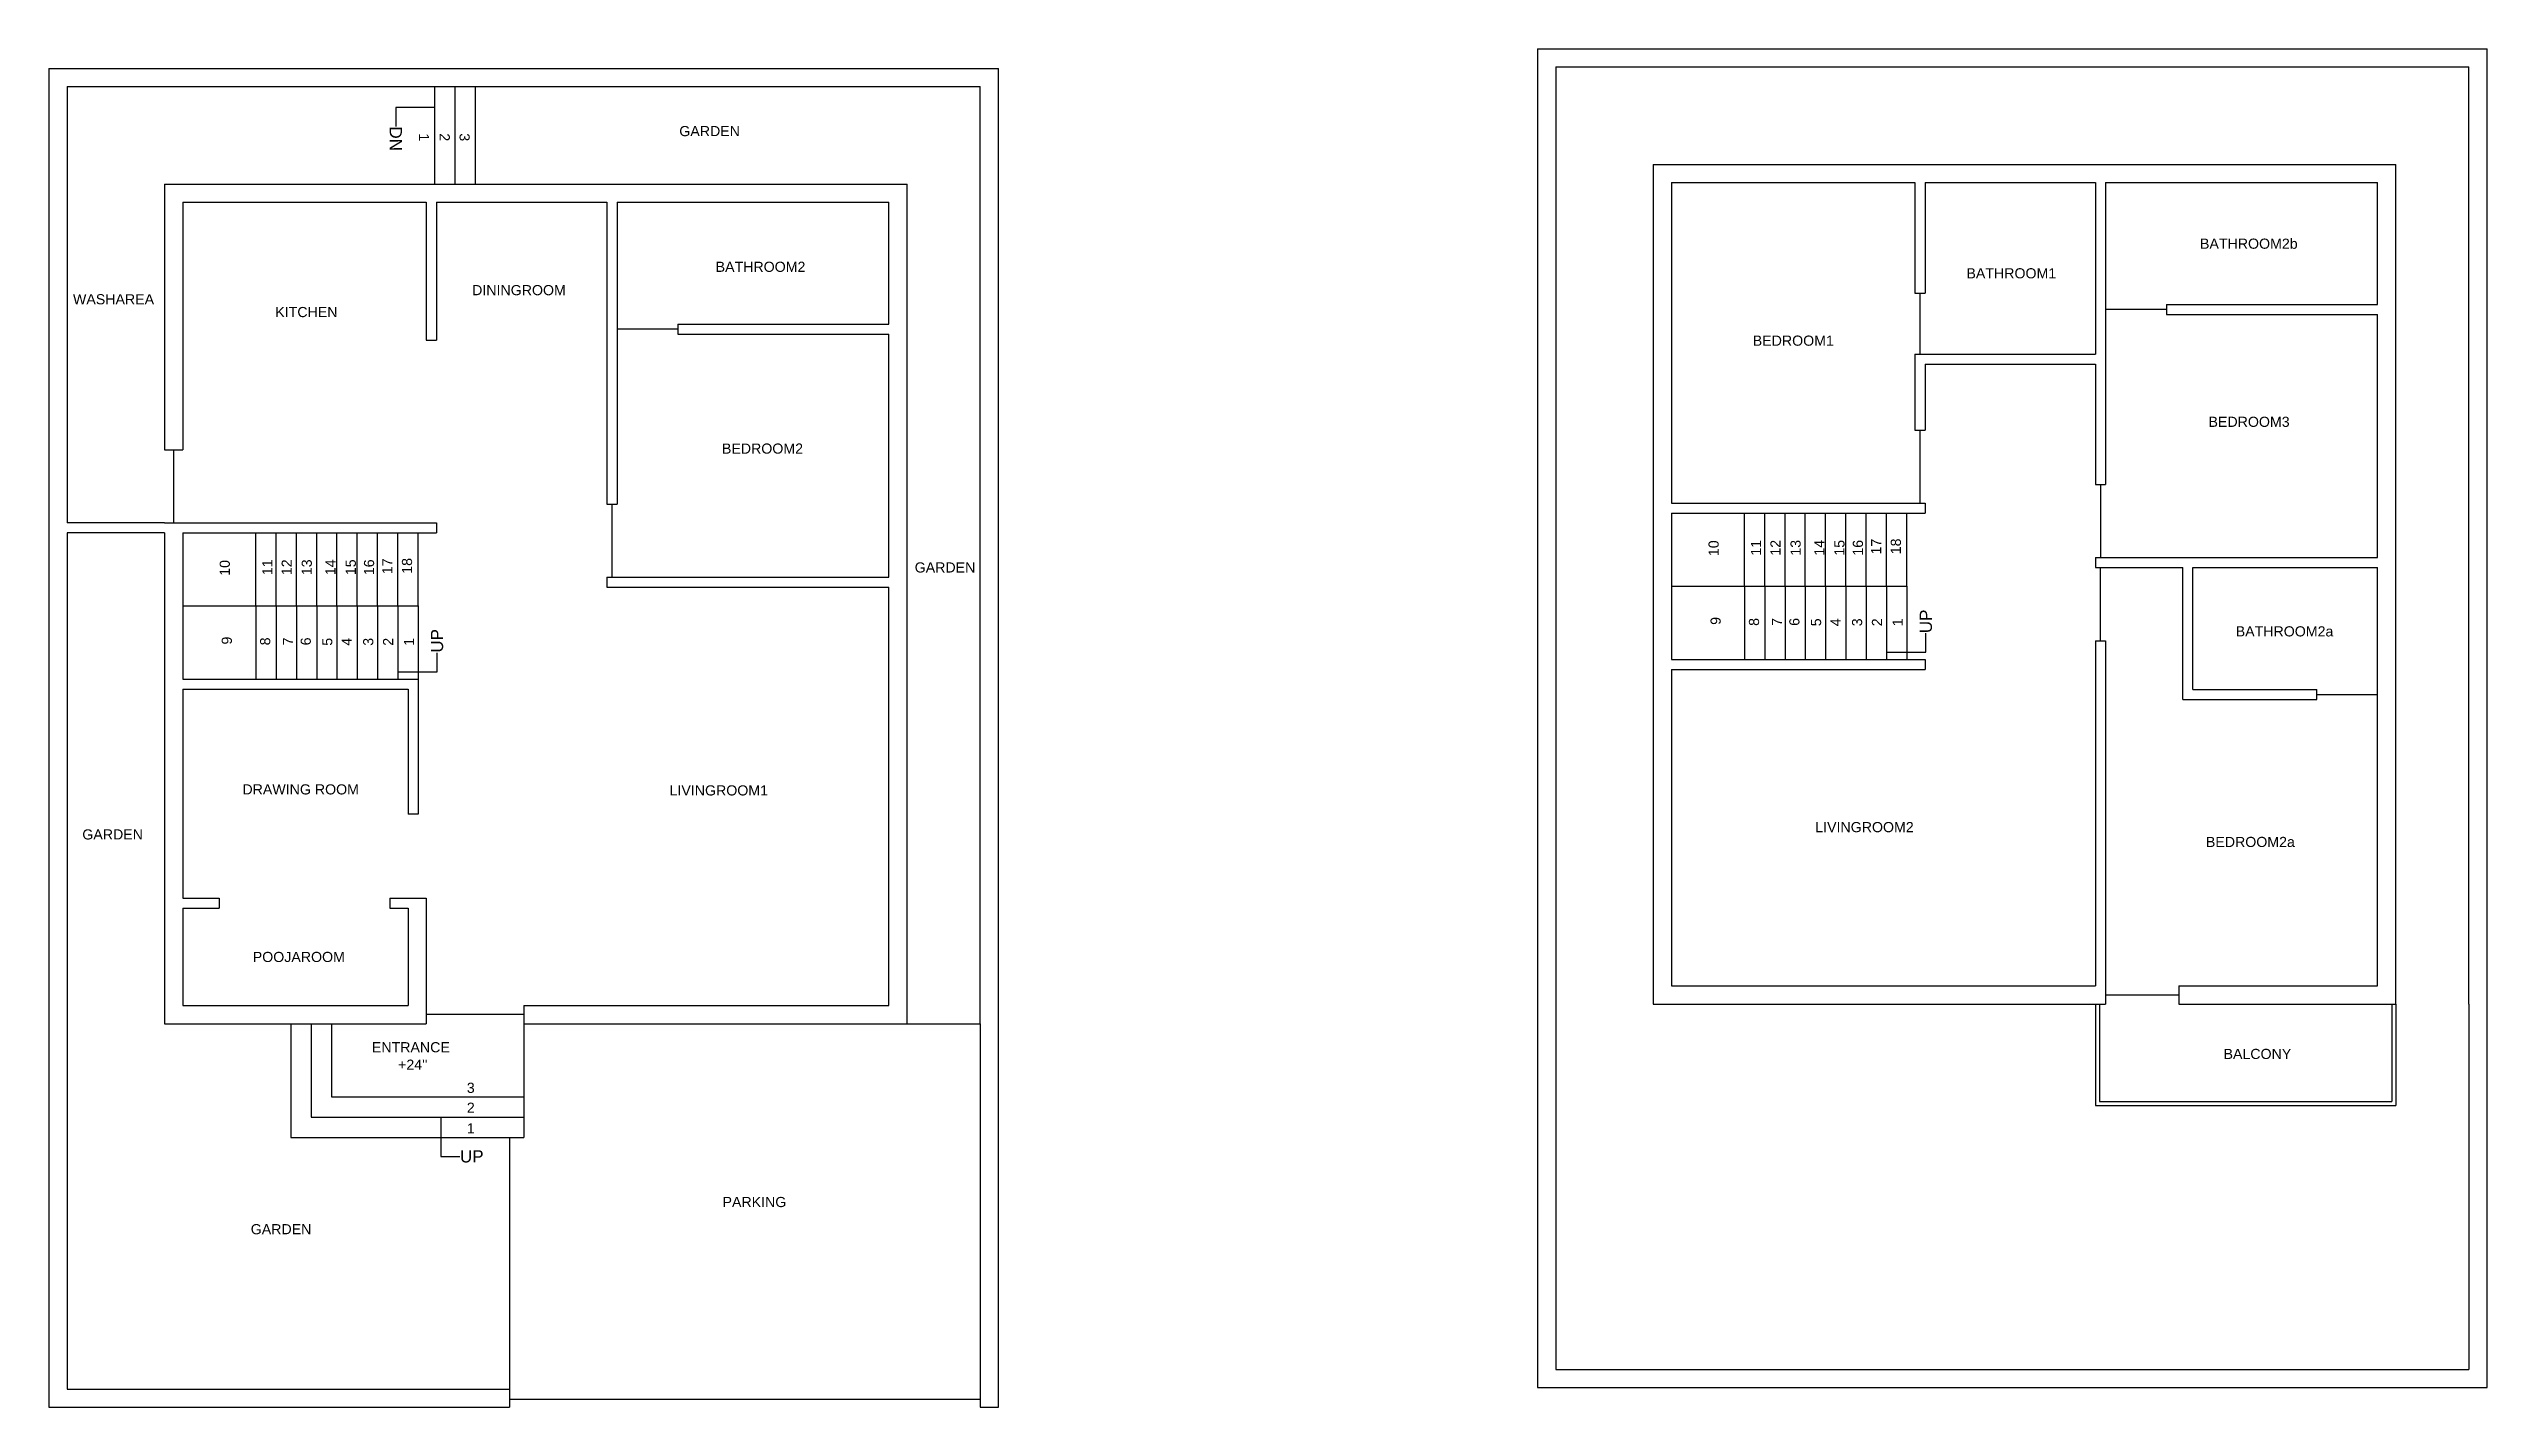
# Model space of a CAD drawing. Header units: feet. Extents: x 33 to 1925, y 9 to 679.
# Drawn here: x 33 to 1235, y 9 to 679 of the extents above; entities that cross this region are included whole.
import ezdxf
from ezdxf import colors
from ezdxf.entities.mleader import LeaderData, LeaderLine
from ezdxf.math import Vec2, Vec3

# ---------------------------------------------------------------- set-up
doc = ezdxf.new("R2010")
doc.units = ezdxf.units.FT
doc.header["$MEASUREMENT"] = 0
for name, color, linetype in [('Balcony', 7, 'Continuous'), ('BathRoom1', 7, 'Continuous'), ('BathRoom2', 7, 'Continuous'), ('BathRoom2a', 7, 'Continuous'), ('BathRoom2b', 7, 'Continuous'), ('BedRoom1', 7, 'Continuous'), ('BedRoom2', 7, 'Continuous'), ('BedRoom2a', 7, 'Continuous'), ('BedRoom3', 7, 'Continuous'), ('Boundary', 7, 'Continuous'), ('DiningRoom', 7, 'Continuous'), ('Door2.6fD.Panel', 7, 'Continuous'), ('Door3fD.Panel', 7, 'Continuous'), ('Door4fD.Panel', 7, 'Continuous'), ('DrawingRoom', 7, 'Continuous'), ('Entrance_Staircase', 7, 'Continuous'), ('Entrance_Staircase_wall', 7, 'Continuous'), ('Garden', 7, 'Continuous'), ('Garden_Staircase', 7, 'Continuous'), ('Kitchen', 7, 'Continuous'), ('LivingRoom1', 7, 'Continuous'), ('LivingRoom2', 7, 'Continuous'), ('Main_gate', 7, 'Continuous'), ('Parking', 7, 'Continuous'), ('PoojaRoom', 7, 'Continuous'), ('Staircase', 7, 'Continuous'), ('Staircase_innerwall', 7, 'Continuous'), ('Staircase_outertwall', 7, 'Continuous'), ('WashArea', 7, 'Continuous')]:
    doc.layers.add(name, color=color, linetype=linetype)
doc.styles.get("Standard").update_dxf_attribs({"font": 'arial.ttf'})

msp = doc.modelspace()

# ---------------------------------------------------------------- texts
at = {"layer": 'Balcony', "insert": (1105.2, 185.8), "char_height": 5, "width": 33.942, "attachment_point": 1}
msp.add_mtext('BALCONY', dxfattribs=at)
at = {"layer": 'BathRoom1', "insert": (978.5, 570.6), "char_height": 5, "width": 33.801, "attachment_point": 1}
msp.add_mtext('BATHROOM1', dxfattribs=at)
at = {"layer": 'BathRoom2', "insert": (362.1, 573.8), "char_height": 5, "width": 33.942, "attachment_point": 1}
msp.add_mtext('BATHROOM2', dxfattribs=at)
at = {"layer": 'BathRoom2a', "insert": (1111.2, 394.1), "char_height": 5, "width": 33.942, "attachment_point": 1}
msp.add_mtext('BATHROOM2a', dxfattribs=at)
at = {"layer": 'BathRoom2b', "insert": (1093.6, 585.2), "char_height": 5, "width": 33.942, "attachment_point": 1}
msp.add_mtext('BATHROOM2b', dxfattribs=at)
at = {"layer": 'BedRoom1', "insert": (873.2, 537.4), "char_height": 5, "width": 33.942, "attachment_point": 1}
msp.add_mtext('BEDROOM1', dxfattribs=at)
at = {"layer": 'BedRoom2', "insert": (365.2, 484.2), "char_height": 5, "width": 33.942, "attachment_point": 1}
msp.add_mtext('BEDROOM2', dxfattribs=at)
at = {"layer": 'BedRoom2a', "insert": (1096.5, 290.3), "char_height": 5, "width": 33.942, "attachment_point": 1}
msp.add_mtext('BEDROOM2a', dxfattribs=at)
at = {"layer": 'BedRoom3', "insert": (1097.8, 497.4), "char_height": 5, "width": 33.942, "attachment_point": 1}
msp.add_mtext('BEDROOM3', dxfattribs=at)
at = {"layer": 'DiningRoom', "insert": (242.1, 562.3), "char_height": 5, "width": 44.953, "attachment_point": 1}
msp.add_mtext('DININGROOM', dxfattribs=at)
at = {"layer": 'DrawingRoom', "insert": (128.9, 316.2), "char_height": 5, "width": 58.522, "attachment_point": 1}
msp.add_mtext('DRAWING ROOM', dxfattribs=at)
at = {"layer": 'Entrance_Staircase', "char_height": 5, "width": 33.942, "attachment_point": 1, "rotation": 270}
for s, insert in [('1', (220.9, 637.1)), ('2', (231.1, 637.1)), ('3', (240.9, 637.1))]:
    msp.add_mtext(s, dxfattribs=dict(at, insert=insert))
at = {"layer": 'Entrance_Staircase', "char_height": 5, "width": 33.942, "attachment_point": 1}
for s, insert in [('ENTRANCE', (192.7, 189.1)), ("+24''", (205.6, 180.5)), ('3', (239.5, 169.1)), ('2', (239.5, 159.3)), ('1', (239.5, 149.1))]:
    msp.add_mtext(s, dxfattribs=dict(at, insert=insert))
at = {"layer": 'Garden', "char_height": 5, "width": 33.942, "attachment_point": 1}
for insert in [(344.2, 640.7), (460.2, 425.6), (50, 294), (133, 99.4)]:
    msp.add_mtext('GARDEN', dxfattribs=dict(at, insert=insert))
at = {"layer": 'Kitchen', "insert": (145.1, 551.5), "char_height": 5, "width": 33.942, "attachment_point": 1}
msp.add_mtext('KITCHEN ', dxfattribs=at)
at = {"layer": 'LivingRoom1', "insert": (339.4, 315.7), "char_height": 5, "width": 33.942, "attachment_point": 1}
msp.add_mtext('LIVINGROOM1', dxfattribs=at)
at = {"layer": 'LivingRoom2', "insert": (904, 297.6), "char_height": 5, "width": 33.942, "attachment_point": 1}
msp.add_mtext('LIVINGROOM2', dxfattribs=at)
at = {"layer": 'Parking', "insert": (365.5, 112.8), "char_height": 5, "width": 33.942, "attachment_point": 1}
msp.add_mtext('PARKING', dxfattribs=at)
at = {"layer": 'PoojaRoom', "insert": (134, 233.6), "char_height": 5, "width": 33.942, "attachment_point": 1}
msp.add_mtext('POOJAROOM', dxfattribs=at)
at = {"layer": 'Staircase', "char_height": 5, "width": 33.942, "attachment_point": 1, "rotation": 90}
for s, insert in [('10', (851.4, 428.7)), ('11', (872.3, 428.9)), ('12', (881.9, 428.9)), ('13', (891.8, 428.9)), ('14', (903.5, 428.9)), ('15', (913.4, 428.9)), ('16', (922.5, 428.9)), ('17', (931.5, 429.5)), ('18', (941.2, 429.6)), ('10', (117.7, 419)), ('11', (138.7, 419.3)), ('12', (148.2, 419.3)), ('13', (158.1, 419.3)), ('14', (169.8, 419.3)), ('15', (179.8, 419.3)), ('16', (188.8, 419.3)), ('17', (197.8, 419.8)), ('18', (207.5, 420)), ('9', (852.4, 394.8)), ('8', (871.3, 394.3)), ('7', (882.6, 394.3)), ('6', (891.2, 394.3)), ('5', (901.9, 394.1)), ('4', (911.5, 394.1)), ('3', (922.1, 394.1)), ('2', (931.9, 394.1)), ('1', (942.1, 394.1)), ('9', (118.7, 385.1)), ('8', (137.6, 384.7)), ('7', (148.9, 384.7)), ('6', (157.6, 384.7)), ('5', (168.2, 384.5)), ('4', (177.8, 384.5)), ('3', (188.4, 384.5)), ('2', (198.2, 384.5)), ('1', (208.5, 384.5))]:
    msp.add_mtext(s, dxfattribs=dict(at, insert=insert))
at = {"layer": 'WashArea', "insert": (45.4, 557.8), "char_height": 5, "width": 33.942, "attachment_point": 1}
msp.add_mtext('WASHAREA ', dxfattribs=at)

# ---------------------------------------------------------------- linework, layer by layer
at = {"layer": 'Balcony'}
for p, q in [((1083.1, 216.8), (1083.1, 207.8)), ((1042.1, 207.8), (1047.1, 207.8)), ((1042.1, 207.8), (1042.1, 157.8)), ((1044.1, 207.8), (1044.1, 159.8)), ((1083.1, 207.8), (1190.1, 207.8)), ((1188.1, 207.8), (1188.1, 159.8)), ((1190.1, 207.8), (1190.1, 157.8)), ((1042.1, 157.8), (1190.1, 157.8)), ((1044.1, 159.8), (1188.1, 159.8))]:
    msp.add_line(p, q, dxfattribs=at)
at = {"layer": 'BathRoom1'}
for p, q in [((958.1, 612.8), (1042.1, 612.8)), ((958.1, 612.8), (958.1, 558.3)), ((1042.1, 612.8), (1042.1, 528.3)), ((953.1, 558.3), (958.1, 558.3)), ((953.1, 528.3), (1042.1, 528.3)), ((958.1, 523.3), (1042.1, 523.3))]:
    msp.add_line(p, q, dxfattribs=at)
at = {"layer": 'BathRoom2'}
for p, q in [((313.5, 603.1), (447.5, 603.1)), ((313.5, 603.1), (313.5, 538.1)), ((447.5, 543.1), (447.5, 603.1)), ((343.5, 543.1), (447.5, 543.1)), ((343.5, 543.1), (343.5, 538.1))]:
    msp.add_line(p, q, dxfattribs=at)
at = {"layer": 'BathRoom2a'}
for p, q in [((1090.1, 423), (1181.1, 423)), ((1090.1, 363), (1090.1, 423)), ((1181.1, 358), (1181.1, 423)), ((210.5, 363.1), (210.5, 301.5)), ((1090.1, 363), (1151.1, 363)), ((1151.1, 358), (1151.1, 363))]:
    msp.add_line(p, q, dxfattribs=at)
at = {"layer": 'BathRoom2b'}
for p, q in [((1047.1, 612.8), (1181.1, 612.8)), ((1047.1, 612.8), (1047.1, 547.8)), ((1181.1, 552.8), (1181.1, 612.8)), ((1077.1, 552.8), (1181.1, 552.8)), ((1077.1, 552.8), (1077.1, 547.8))]:
    msp.add_line(p, q, dxfattribs=at)
at = {"layer": 'BedRoom1'}
for p, q in [((833.1, 612.8), (953.1, 612.8)), ((833.1, 612.8), (833.1, 454.8)), ((953.1, 612.8), (953.1, 558.3)), ((953.1, 528.3), (953.1, 490.8)), ((958.1, 523.3), (958.1, 490.8)), ((953.1, 490.8), (958.1, 490.8)), ((833.1, 454.8), (958.1, 454.8))]:
    msp.add_line(p, q, dxfattribs=at)
at = {"layer": 'BedRoom2'}
for p, q in [((313.5, 538.1), (313.5, 454.3)), ((343.5, 538.1), (447.5, 538.1)), ((447.5, 418.3), (447.5, 538.1)), ((308.5, 454.3), (313.5, 454.3)), ((308.5, 418.3), (308.5, 413.3)), ((308.5, 418.3), (447.5, 418.3))]:
    msp.add_line(p, q, dxfattribs=at)
at = {"layer": 'BedRoom2a'}
for p, q in [((1042.1, 423), (1085.1, 423)), ((1085.1, 358), (1085.1, 423)), ((1047.1, 387), (1047.1, 207.8)), ((1085.1, 358), (1151.1, 358)), ((1181.1, 216.8), (1181.1, 358)), ((1083.1, 216.8), (1181.1, 216.8))]:
    msp.add_line(p, q, dxfattribs=at)
at = {"layer": 'BedRoom3'}
for p, q in [((1047.1, 547.8), (1047.1, 464)), ((1077.1, 547.8), (1181.1, 547.8)), ((1181.1, 428), (1181.1, 547.8)), ((1042.1, 523.3), (1042.1, 464)), ((1042.1, 464), (1047.1, 464)), ((1042.1, 428), (1181.1, 428))]:
    msp.add_line(p, q, dxfattribs=at)
at = {"layer": 'Boundary'}
for p, q in [((767.1, 678.8), (1235.1, 678.8)), ((767.1, 678.8), (767.1, 18.8)), ((1235.1, 18.8), (1235.1, 678.8)), ((33.5, 669.1), (501.5, 669.1)), ((33.5, 669.1), (33.5, 9.1)), ((501.5, 9.1), (501.5, 669.1)), ((776.1, 669.8), (1226.1, 669.8)), ((776.1, 669.8), (776.1, 27.8)), ((1226.1, 207.8), (1226.1, 669.8)), ((824.1, 621.8), (1190.1, 621.8)), ((824.1, 621.8), (824.1, 454.8)), ((1190.1, 207.8), (1190.1, 621.8)), ((824.1, 454.8), (824.1, 207.8)), ((824.1, 207.8), (1042.1, 207.8)), ((1226.1, 207.8), (1226.1, 27.8)), ((776.1, 27.8), (1226.1, 27.8)), ((767.1, 18.8), (1235.1, 18.8)), ((33.5, 9.1), (260.5, 9.1)), ((492.5, 9.1), (501.5, 9.1))]:
    msp.add_line(p, q, dxfattribs=at)
at = {"layer": 'DiningRoom'}
for p, q in [((224.5, 603.1), (308.5, 603.1)), ((224.5, 603.1), (224.5, 535.1)), ((308.5, 603.1), (308.5, 454.3))]:
    msp.add_line(p, q, dxfattribs=at)
at = {"layer": 'Door2.6fD.Panel'}
for p, q in [((955.6, 558.3), (955.6, 528.3)), ((1077.1, 550.3), (1047.1, 550.3)), ((343.5, 540.6), (313.5, 540.6)), ((1151.1, 360.5), (1181.1, 360.5))]:
    msp.add_line(p, q, dxfattribs=at)
at = {"layer": 'Door3fD.Panel'}
for p, q in [((95, 481.1), (95, 445.1)), ((955.6, 490.8), (955.6, 454.8)), ((1044.6, 464), (1044.6, 428)), ((311, 454.3), (311, 418.3)), ((1044.6, 387), (1044.6, 423)), ((1083.1, 212.3), (1047.1, 212.3))]:
    msp.add_line(p, q, dxfattribs=at)
at = {"layer": 'Door4fD.Panel'}
msp.add_line((267.5, 202.7), (219.5, 202.7), dxfattribs=at)
at = {"layer": 'DrawingRoom'}
for p, q in [((99.5, 363.1), (99.5, 260.1)), ((99.5, 363.1), (210.5, 363.1)), ((215.5, 301.5), (210.5, 301.5)), ((99.5, 260.1), (117.5, 260.1))]:
    msp.add_line(p, q, dxfattribs=at)
at = {"layer": 'Entrance_Staircase'}
for p, q in [((267.5, 207.1), (267.5, 142.1)), ((152.8, 198.1), (152.8, 142.1)), ((162.8, 198.1), (162.8, 152.1)), ((172.8, 198.1), (172.8, 162.1)), ((172.8, 162.1), (267.5, 162.1)), ((162.8, 152.1), (267.5, 152.1)), ((152.8, 142.1), (267.5, 142.1))]:
    msp.add_line(p, q, dxfattribs=at)
at = {"layer": 'Entrance_Staircase_wall'}
msp.add_line((152.8, 198.1), (219.5, 198.1), dxfattribs=at)
at = {"layer": 'Garden'}
for p, q in [((243.8, 660.1), (492.5, 660.1)), ((492.5, 198.1), (492.5, 660.1)), ((243.8, 612.1), (456.5, 612.1)), ((456.5, 198.1), (456.5, 612.1)), ((90.5, 440.1), (42.5, 440.1)), ((42.5, 440.1), (42.5, 18.1)), ((90.5, 440.1), (90.5, 198.1)), ((90.5, 198.1), (152.8, 198.1)), ((42.5, 18.1), (260.5, 18.1))]:
    msp.add_line(p, q, dxfattribs=at)
at = {"layer": 'Garden_Staircase'}
for p, q in [((223.8, 612.1), (223.8, 660.1)), ((223.8, 660.1), (243.8, 660.1)), ((233.8, 612.1), (233.8, 660.1)), ((243.8, 612.1), (243.8, 660.1)), ((223.8, 612.1), (243.8, 612.1))]:
    msp.add_line(p, q, dxfattribs=at)
at = {"layer": 'Kitchen'}
for p, q in [((99.5, 603.1), (219.5, 603.1)), ((99.5, 603.1), (99.5, 481.1)), ((219.5, 603.1), (219.5, 535.1)), ((219.5, 535.1), (224.5, 535.1)), ((90.5, 481.1), (99.5, 481.1)), ((90.5, 445.1), (224.5, 445.1))]:
    msp.add_line(p, q, dxfattribs=at)
at = {"layer": 'LivingRoom1'}
for p, q in [((308.5, 413.3), (447.5, 413.3)), ((447.5, 207.1), (447.5, 413.3)), ((215.5, 368.1), (215.5, 301.5)), ((201.5, 260.1), (219.5, 260.1)), ((219.5, 260.1), (219.5, 198.1)), ((267.5, 207.1), (447.5, 207.1))]:
    msp.add_line(p, q, dxfattribs=at)
at = {"layer": 'LivingRoom2'}
for p, q in [((1042.1, 428), (1042.1, 423)), ((1042.1, 387), (1047.1, 387)), ((1042.1, 387), (1042.1, 216.8)), ((833.1, 372.8), (833.1, 216.8)), ((833.1, 372.8), (958.1, 372.8)), ((833.1, 216.8), (1042.1, 216.8))]:
    msp.add_line(p, q, dxfattribs=at)
at = {"layer": 'Main_gate'}
msp.add_line((260.5, 13.1), (492.5, 13.1), dxfattribs=at)
at = {"layer": 'Parking'}
for p, q in [((267.5, 198.1), (492.5, 198.1)), ((492.5, 198.1), (492.5, 9.1)), ((260.5, 142.1), (260.5, 9.1))]:
    msp.add_line(p, q, dxfattribs=at)
at = {"layer": 'PoojaRoom'}
for p, q in [((99.5, 255.1), (99.5, 207.1)), ((99.5, 255.1), (117.5, 255.1)), ((117.5, 260.1), (117.5, 255.1)), ((201.5, 260.1), (201.5, 255.1)), ((201.5, 255.1), (210.5, 255.1)), ((210.5, 255.1), (210.5, 207.1)), ((99.5, 207.1), (210.5, 207.1))]:
    msp.add_line(p, q, dxfattribs=at)
at = {"layer": 'Staircase'}
for p, q in [((869.1, 413.8), (869.1, 449.8)), ((879.1, 413.8), (879.1, 449.8)), ((889.1, 413.8), (889.1, 449.8)), ((899.1, 413.8), (899.1, 449.8)), ((909.1, 413.8), (909.1, 449.8)), ((919.1, 413.8), (919.1, 449.8)), ((929.1, 413.8), (929.1, 449.8)), ((939.1, 413.8), (939.1, 449.8)), ((949.1, 413.8), (949.1, 449.8)), ((135.5, 404.1), (135.5, 440.1)), ((145.5, 404.1), (145.5, 440.1)), ((155.5, 404.1), (155.5, 440.1)), ((165.5, 404.1), (165.5, 440.1)), ((175.5, 404.1), (175.5, 440.1)), ((185.5, 404.1), (185.5, 440.1)), ((195.5, 404.1), (195.5, 440.1)), ((205.5, 404.1), (205.5, 440.1)), ((215.5, 404.1), (215.5, 440.1)), ((869.1, 413.8), (869.1, 377.8)), ((879.1, 413.8), (879.1, 377.8)), ((889.1, 413.8), (889.1, 377.8)), ((899.1, 413.8), (899.1, 377.8)), ((909.1, 413.8), (909.1, 377.8)), ((919.1, 413.8), (919.1, 377.8)), ((929.1, 413.8), (929.1, 377.8)), ((939.1, 413.8), (939.1, 377.8)), ((949.1, 413.8), (949.1, 377.8)), ((135.5, 404.1), (135.5, 368.1)), ((145.5, 404.1), (145.5, 368.1)), ((155.5, 404.1), (155.5, 368.1)), ((165.5, 404.1), (165.5, 368.1)), ((175.5, 404.1), (175.5, 368.1)), ((185.5, 404.1), (185.5, 368.1)), ((195.5, 404.1), (195.5, 368.1)), ((205.5, 404.1), (205.5, 368.1)), ((215.5, 404.1), (215.5, 368.1))]:
    msp.add_line(p, q, dxfattribs=at)
at = {"layer": 'Staircase_innerwall'}
for p, q in [((833.1, 413.8), (949.1, 413.8)), ((99.5, 404.1), (215.5, 404.1))]:
    msp.add_line(p, q, dxfattribs=at)
at = {"layer": 'Staircase_outertwall'}
for p, q in [((224.5, 445.1), (224.5, 440.1)), ((833.1, 449.8), (833.1, 377.8)), ((833.1, 449.8), (958.1, 449.8)), ((958.1, 454.8), (958.1, 449.8)), ((99.5, 440.1), (99.5, 368.1)), ((99.5, 440.1), (224.5, 440.1)), ((833.1, 377.8), (958.1, 377.8)), ((958.1, 377.8), (958.1, 372.8)), ((99.5, 368.1), (215.5, 368.1))]:
    msp.add_line(p, q, dxfattribs=at)
at = {"layer": 'WashArea'}
for p, q in [((42.5, 660.1), (223.8, 660.1)), ((42.5, 660.1), (42.5, 445.1)), ((90.5, 612.1), (223.8, 612.1)), ((90.5, 612.1), (90.5, 481.1)), ((90.5, 445.1), (42.5, 445.1))]:
    msp.add_line(p, q, dxfattribs=at)

msp.set_redraw_order([(e.dxf.handle, doc.entitydb.next_handle()) for e in msp.query("TEXT MTEXT ATTDEF DIMENSION ARC_DIMENSION")])  # texts and dimensions are drawn at this point

# ---------------------------------------------------------------- leaders
at = {"layer": 'Entrance_Staircase'}
ml = msp.add_multileader_mtext('Standard', dxfattribs=at)
ml.set_content('DN', color=256)
ml.set_leader_properties()
ml.build(insert=Vec2(0, 0))
ml.multileader.update_dxf_attribs({"dogleg_length": 0.36, "arrow_head_size": 0.18})
ctx = ml.context
ctx.base_point, ctx.char_height, ctx.arrow_head_size, ctx.landing_gap_size, ctx.plane_origin, ctx.plane_x_axis, ctx.plane_y_axis = Vec3(204.5, 640.5), 6, 0.18, 0.09, Vec3(213.9, 649.9), Vec3(0, -1), Vec3(1, 0)
notes = []
notes.append((ctx, [(0, (1, 1, 0), (204.5, 649.9), (0, -1), 9.36, [(0, [(223.9, 649.9)], 0, [])])]))
ctx.mtext.insert, ctx.mtext.text_direction, ctx.mtext.rotation, ctx.mtext.flow_direction = Vec3(207.5, 640.5), Vec3(0, -1), 4.712389, 5
ml = msp.add_multileader_mtext('Standard', dxfattribs=at)
ml.set_content('UP', color=256)
ml.set_leader_properties()
ml.build(insert=Vec2(0, 0))
ml.multileader.update_dxf_attribs({"dogleg_length": 0.36, "arrow_head_size": 0.18})
ctx = ml.context
ctx.base_point, ctx.char_height, ctx.arrow_head_size, ctx.landing_gap_size, ctx.plane_origin = Vec3(236, 132.7), 6, 0.18, 0.09, Vec3(226.6, 142.1)
notes.append((ctx, [(0, (1, 1, 0), (226.6, 132.7), (1, 0), 9.36, [(0, [(226.6, 152.1)], 0, [])])]))
ctx.mtext.insert, ctx.mtext.rotation, ctx.mtext.flow_direction = Vec3(236.1, 135.8), 6.283185, 5
at = {"layer": 'Staircase'}
ml = msp.add_multileader_mtext('Standard', dxfattribs=at)
ml.set_content('UP', color=256)
ml.set_leader_properties()
ml.build(insert=Vec2(0, 0))
ml.multileader.update_dxf_attribs({"dogleg_length": 0.36, "arrow_head_size": 0.18})
ctx = ml.context
ctx.base_point, ctx.char_height, ctx.arrow_head_size, ctx.landing_gap_size, ctx.plane_origin, ctx.plane_x_axis, ctx.plane_y_axis = Vec3(958.5, 390.6), 6, 0.18, 0.09, Vec3(949.1, 381.3), Vec3(0, 1), Vec3(-1, 0)
notes.append((ctx, [(0, (1, 1, 0), (958.5, 381.3), (0, 1), 9.36, [(0, [(939.1, 381.3)], 0, [])])]))
ctx.mtext.insert, ctx.mtext.text_direction, ctx.mtext.rotation, ctx.mtext.flow_direction = Vec3(955.5, 390.7), Vec3(0, 1), 1.570796, 5
ml = msp.add_multileader_mtext('Standard', dxfattribs=at)
ml.set_content('UP', color=256)
ml.set_leader_properties()
ml.build(insert=Vec2(0, 0))
ml.multileader.update_dxf_attribs({"dogleg_length": 0.36, "arrow_head_size": 0.18})
ctx = ml.context
ctx.base_point, ctx.char_height, ctx.arrow_head_size, ctx.landing_gap_size, ctx.plane_origin, ctx.plane_x_axis, ctx.plane_y_axis = Vec3(224.8, 381), 6, 0.18, 0.09, Vec3(215.4, 371.6), Vec3(0, 1), Vec3(-1, 0)
notes.append((ctx, [(0, (1, 1, 0), (224.8, 371.6), (0, 1), 9.36, [(0, [(205.4, 371.6)], 0, [])])]))
ctx.mtext.insert, ctx.mtext.text_direction, ctx.mtext.rotation, ctx.mtext.flow_direction = Vec3(221.8, 381.1), Vec3(0, 1), 1.570796, 5
for ctx, leaders in notes:
    for number, flags, end, landing, length, lines in leaders:
        leader = LeaderData()
        leader.index, (leader.has_last_leader_line, leader.has_dogleg_vector, leader.attachment_direction) = number, flags
        leader.last_leader_point, leader.dogleg_vector, leader.dogleg_length = Vec3(end), Vec3(landing), length
        for number, points, colour, breaks in lines:
            line = LeaderLine()
            line.index, line.vertices, line.color, line.breaks = number, Vec3.list(points), colors.encode_raw_color(colour), breaks
            leader.lines.append(line)
        ctx.leaders.append(leader)

doc.saveas('drawing.dxf')
